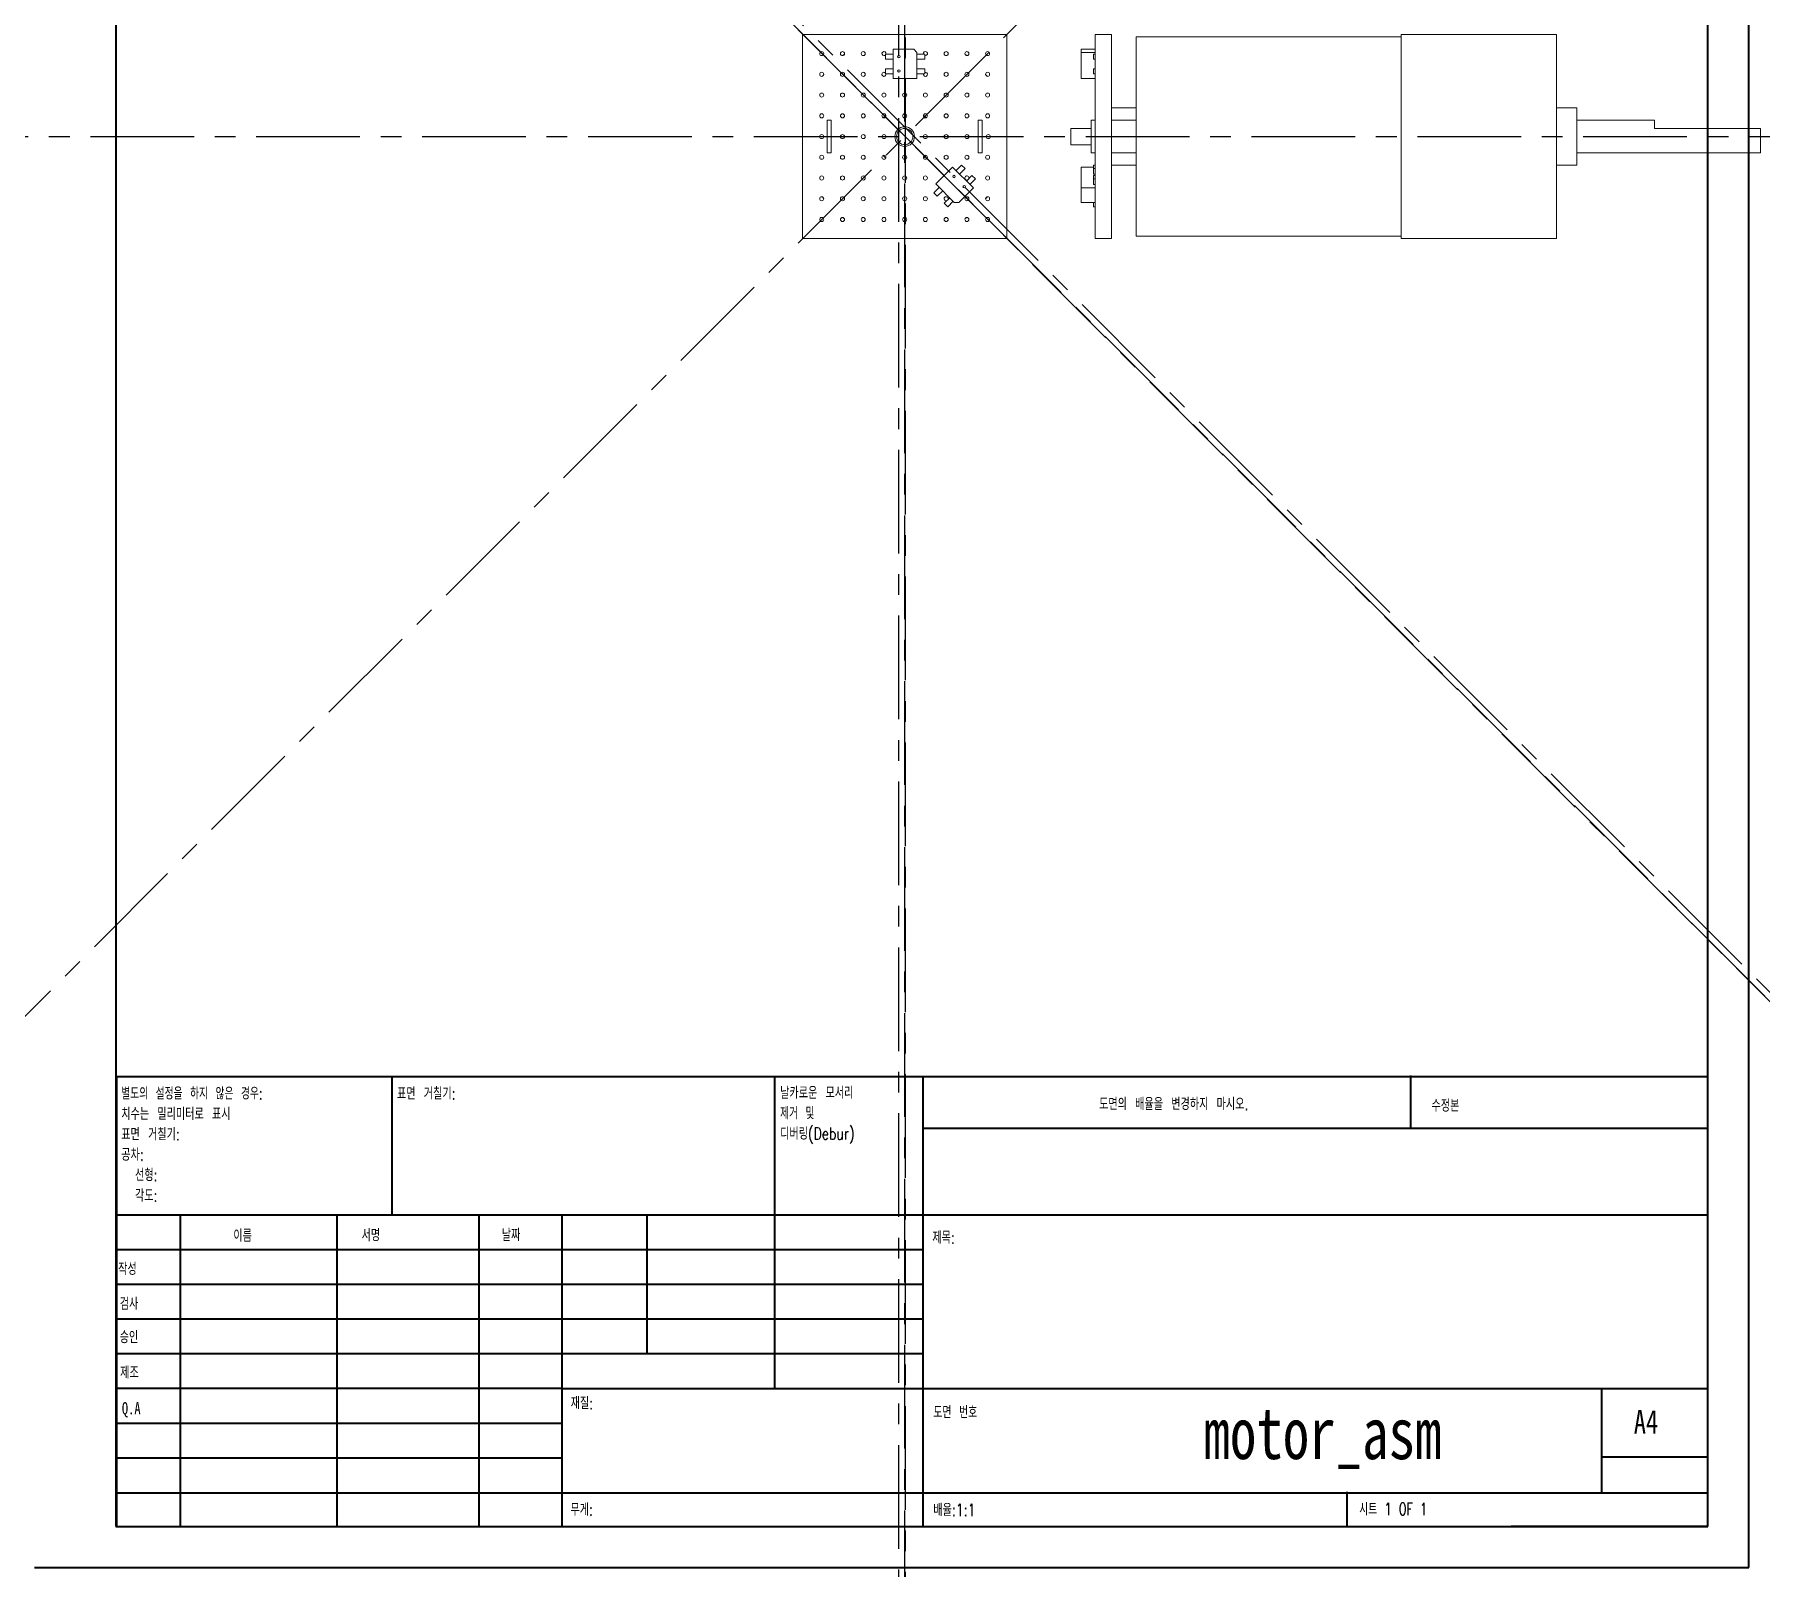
# Model space of a CAD drawing. Header units: millimetres. Extents: x -725 to 938, y -656 to 1016.
# Drawn here: x 0.1 to 211.5, y 0.2 to 188 of the extents above; entities that cross this region are included whole.
import ezdxf

# ---------------------------------------------------------------- set-up
doc = ezdxf.new("R2010")
doc.units = ezdxf.units.MM
doc.linetypes.add('CENTERX2', pattern=[20.319999999999997, 12.7, -2.54, 2.54, -2.54])
doc.styles.add('SLDTEXTSTYLE0', font='TXT', dxfattribs={"width": 0.75})
doc.styles.add('SLDTEXTSTYLE1', font='TXT', dxfattribs={"width": 0.75, "bigfont": 'bigfont'})
doc.styles.add('SLDTEXTSTYLE2', font='TXT', dxfattribs={"width": 0.6666666666666666, "bigfont": 'bigfont'})
doc.styles.add('SLDTEXTSTYLE3', font='TXT', dxfattribs={"width": 0.7, "bigfont": 'bigfont'})
doc.styles.add('SLDTEXTSTYLE4', font='TXT', dxfattribs={"width": 0.6875, "bigfont": 'bigfont'})
doc.styles.add('SLDTEXTSTYLE5', font='TXT', dxfattribs={"width": 0.6911764705882353, "bigfont": 'bigfont'})

msp = doc.modelspace()

# ---------------------------------------------------------------- texts
at = {"color": 7, "linetype": 'Continuous', "lineweight": 0}
for s, insert, char_height, attachment_point, style in [('표면 거칠기:', (44.48211307848754, 59.04019925280742), 1.5, 1, 'SLDTEXTSTYLE1'), ('도면의 배율을 변경하지 마시오.', (130.4934840882292, 57.74777373169389), 1.5, 1, 'SLDTEXTSTYLE1'), ('수정본', (171.2064252646996, 57.54968883709626), 1.5, 1, 'SLDTEXTSTYLE1'), ('이름', (24.43306012934049, 41.62240989114191), 1.5, 1, 'SLDTEXTSTYLE1'), ('서명', (40.14440847483397, 41.68268363721782), 1.5, 1, 'SLDTEXTSTYLE1'), ('날짜', (57.32552287737652, 41.69710647889088), 1.5, 1, 'SLDTEXTSTYLE1'), ('제목:', (110.0670078483057, 41.39926154366429), 1.5, 1, 'SLDTEXTSTYLE1'), ('작성', (10.32297015574585, 37.55064214358285), 1.5, 1, 'SLDTEXTSTYLE1'), ('검사', (10.52128977927419, 33.27533441765909), 1.5, 1, 'SLDTEXTSTYLE1'), ('승인', (10.51254331997825, 29.18522326078574), 1.5, 1, 'SLDTEXTSTYLE1'), ('제조', (10.56600741075003, 24.85463190826778), 1.5, 1, 'SLDTEXTSTYLE1'), ('재질:', (65.75668322041945, 21.10698354691646), 1.5, 1, 'SLDTEXTSTYLE1'), ('Q.A', (10.77986377383738, 20.47057646497799), 1.5, 1, 'SLDTEXTSTYLE0'), ('도면 번호', (110.1847870291495, 19.98956508470285), 1.5, 1, 'SLDTEXTSTYLE3'), ('motor_asm', (157.8569720017359, 19.84651856644772), 6.35, 2, 'SLDTEXTSTYLE0'), ('A4', (195.9998284117496, 19.51522466776303), 2.910416666666666, 1, 'SLDTEXTSTYLE0'), ('무게:', (65.72863203977869, 8.070239161259225), 1.4986, 1, 'SLDTEXTSTYLE1'), ('배율:1:1', (110.1847870291495, 8.021014532203386), 1.5, 1, 'SLDTEXTSTYLE1'), ('시트 1 OF 1', (162.3571379931691, 8.1148674311717), 1.5, 1, 'SLDTEXTSTYLE2')]:
    msp.add_mtext(s, dxfattribs=dict(at, insert=insert, char_height=char_height, attachment_point=attachment_point, style=style))

# ---------------------------------------------------------------- blocks, each defined once
blk = doc.blocks.new('SW_NOTE_0')
at = {"color": 0, "linetype": 'Continuous', "lineweight": 0, "char_height": 1.5, "attachment_point": 1}
for s, insert, style in [('날카로운 모서리', (0, 1.933601609657949), 'SLDTEXTSTYLE1'), ('제거 및', (0, -0.5663983344626964), 'SLDTEXTSTYLE4'), ('디버링(Debur)', (0, -3.066398278583342), 'SLDTEXTSTYLE1')]:
    blk.add_mtext(s, dxfattribs=dict(at, insert=insert, style=style))
blk = doc.blocks.new('SW_NOTE_1')
at = {"color": 0, "linetype": 'Continuous', "lineweight": 0, "char_height": 1.5, "attachment_point": 1}
for s, insert, style in [('별도의 설정을 하지 않은 경우:', (0, 1.933601609657949), 'SLDTEXTSTYLE5'), ('치수는 밀리미터로 표시', (0, -0.5663983344626964), 'SLDTEXTSTYLE1'), ('표면 거칠기:', (0, -3.066398278583342), 'SLDTEXTSTYLE1'), ('공차:', (0, -5.566398222703987), 'SLDTEXTSTYLE1'), ('선형:', (1.6875, -8.066398166824634), 'SLDTEXTSTYLE1'), ('각도:', (1.6875, -10.56639811094528), 'SLDTEXTSTYLE1')]:
    blk.add_mtext(s, dxfattribs=dict(at, insert=insert, style=style))

# ---------------------------------------------------------------- linework, layer by layer
at = {"color": 7, "linetype": 'CENTERX2'}
for p, q in [((106.7274086378737, 1015.674855783996), (106.7274086378737, -646.8622976444609)), ((105.9657883582562, -647.7222976444609), (105.9657883582562, 1014.814855783996)), ((106.6774086378737, -655.7622976444609), (106.6774086378737, 1006.774855783996)), ((-481.1182389440469, -412.2893685121533), (694.4730562197944, 763.3019266516882)), ((-481.1182389440469, 763.3019266516882), (694.4730562197944, -412.2893685121533)), ((-475.071330254197, 758.4028223687702), (700.5199649096446, -417.188472795071)), ((700.5895298770582, -418.3351314912982), (-475.0017652867834, 757.256163672543)), ((-724.5911680763546, 175.5062790697675), (937.9459853521022, 175.5062790697675))]:
    msp.add_line(p, q, dxfattribs=at)
at = {"color": 7, "linetype": 'Continuous', "lineweight": 40}
for p, q in [((210.0788435653533, 0.2147801566394497), (210.0788435653532, 297.2147801566395)), ((10.0788435653533, 5.214780156639463), (10.0788435653533, 292.2147801566395)), ((205.0788435653533, 5.214780156639475), (205.0788435653533, 292.2147801566395)), ((10.11082091165727, 60.37092725767116), (205.0788435653533, 60.37092725767116)), ((10.11082091165727, 60.37092725767116), (10.11082091165727, 5.120927257671159)), ((43.91082091165732, 43.37092725767116), (43.91082091165732, 60.37092725767116)), ((90.71082091165728, 60.37092725767116), (90.71082091165728, 22.12092725767116)), ((108.9108209116573, 60.37092725767116), (108.9108209116573, 5.120927257671159)), ((168.6788435653533, 54.08978015663948), (168.6788435653533, 60.46478015663948)), ((205.0788435653533, 53.99592725767116), (108.9108209116573, 53.99592725767116)), ((205.0788435653533, 43.37092725767116), (10.11082091165727, 43.37092725767116)), ((17.9108209116573, 43.37092725767116), (17.9108209116573, 5.120927257671159)), ((37.10177334544962, 43.37092725767116), (37.10177334544962, 5.120927257671106)), ((54.50974707519729, 43.37092725767116), (54.50974707519729, 5.120927257671159)), ((64.71082091165725, 5.120927257671159), (64.71082091165725, 43.37092725767116)), ((75.11082091165721, 26.37092725767115), (75.11082091165721, 43.37092725767116)), ((108.9108209116573, 39.12092725767116), (10.11082091165727, 39.12092725767116)), ((108.9108209116573, 34.87092725767116), (10.11082091165727, 34.87092725767116)), ((108.9108209116573, 30.62092725767116), (10.11082091165727, 30.62092725767116)), ((108.9108209116573, 26.37092725767115), (10.11082091165727, 26.37092725767115)), ((64.71082091165725, 22.12092725767116), (10.11082091165727, 22.12092725767116)), ((64.71082091165725, 22.12092725767116), (205.0788435653533, 22.12092725767116)), ((192.0788435653533, 9.464780156639485), (192.0788435653533, 22.21478015663948)), ((64.71082091165725, 17.87085525767116), (10.11082091165727, 17.87085525767116)), ((64.71082091165725, 13.62092725767116), (10.11082091165727, 13.62092725767116)), ((205.0788435653533, 13.71478015663948), (192.0788435653533, 13.71478015663948)), ((10.11082091165727, 9.370927257671156), (205.0788435653533, 9.370927257671156)), ((160.8788435653533, 5.214780156639487), (160.8788435653533, 9.464780156639485)), ((10.0788435653533, 5.214780156639463), (205.0788435653533, 5.214780156639475)), ((205.0788435653533, 5.214780156639475), (180.9883118483889, 5.214780156639487)), ((0.07884356535330095, 0.214780156639463), (210.0788435653533, 0.2147801566394497))]:
    msp.add_line(p, q, dxfattribs=at)
at = {"color": 7, "linetype": 'Continuous', "lineweight": 15}
for p, q in [((94.17740863787373, 188.0062790697674), (119.1774086378737, 188.0062790697674)), ((94.17740863787371, 163.0062790697674), (94.17740863787373, 188.0062790697674)), ((105.2774086378737, 186.2062790697674), (105.2774086378737, 182.6062790697675)), ((107.7778829283657, 186.2062790697674), (105.2774086378737, 186.2062790697674)), ((107.7778829283657, 186.2062790697674), (108.1774086378737, 185.8067533602607)), ((119.1774086378737, 188.0062790697674), (119.1774086378737, 163.0062790697674)), ((128.3150925976485, 186.2062790697675), (128.3150925976485, 185.8067533602607)), ((128.3150925976485, 186.2062790697675), (130.0150925976484, 186.2062790697675)), ((130.0150925976484, 188.0062790697675), (130.0150925976484, 163.0062790697675)), ((132.0150925976484, 188.0062790697675), (130.0150925976484, 188.0062790697675)), ((132.0150925976484, 188.0062790697675), (132.0150925976484, 163.0062790697675)), ((167.5150925976484, 187.7062790697674), (135.0150925976484, 187.7062790697674)), ((135.0150925976484, 175.5062790697675), (135.0150925976484, 187.7062790697674)), ((186.5150925976484, 188.0062790697675), (167.5150925976484, 188.0062790697675)), ((167.5150925976484, 188.0062790697675), (167.5150925976484, 163.0062790697675)), ((186.5150925976484, 188.0062790697675), (186.5150925976484, 163.0062790697675)), ((104.3274086378765, 185.6062790697731), (105.2774086378737, 185.6062790697731)), ((104.3274086378765, 185.0062790697632), (104.3274086378765, 185.6062790697731)), ((105.2774086378737, 185.0062790697632), (104.3274086378765, 185.0062790697632)), ((108.1774086378737, 182.6062790697675), (108.1774086378737, 185.8067533602607)), ((108.1774086378737, 185.6062790697731), (109.1274086378709, 185.6062790697731)), ((109.1274086378709, 185.0062790697632), (108.1774086378737, 185.0062790697632)), ((109.1274086378709, 185.6062790697731), (109.1274086378709, 185.0062790697632)), ((109.2174086378789, 185.4162790697741), (109.1274086378709, 185.4330409939833)), ((128.3150925976485, 182.6062790697675), (128.3150925976485, 185.8067533602607)), ((130.0150925976484, 185.8067533602607), (128.3150925976485, 185.8067533602607)), ((129.8150925976484, 185.6062790697732), (129.8150925976484, 185.0062790697632)), ((129.8150925976484, 185.6062790697732), (130.0150925976484, 185.6062790697732)), ((129.8150925976484, 185.0062790697632), (130.0150925976484, 185.0062790697632)), ((104.3274086378765, 183.2062790697617), (104.3274086378765, 183.8062790697717)), ((104.3274086378765, 183.8062790697717), (105.2774086378737, 183.8062790697717)), ((105.2774086378737, 183.2062790697617), (104.3274086378765, 183.2062790697617)), ((105.2774086378737, 182.6062790697675), (108.1774086378737, 182.6062790697675)), ((108.1774086378737, 183.8062790697717), (109.1274086378709, 183.8062790697717)), ((109.1274086378709, 183.2062790697617), (108.1774086378737, 183.2062790697617)), ((109.1274086378709, 183.8062790697717), (109.1274086378709, 183.2062790697617)), ((128.3150925976485, 182.6062790697675), (130.0150925976484, 182.6062790697675)), ((129.8150925976484, 183.8062790697717), (129.8150925976484, 183.2062790697618)), ((129.8150925976484, 183.8062790697717), (130.0150925976484, 183.8062790697717)), ((129.8150925976484, 183.2062790697618), (130.0150925976484, 183.2062790697618)), ((135.0150925976484, 179.0062790697675), (132.0150925976484, 179.0062790697675)), ((189.0150925976484, 179.0062790697675), (186.5150925976484, 179.0062790697675)), ((189.0150925976484, 179.0062790697675), (189.0150925976484, 172.0062790697675)), ((97.67740863787373, 177.5062790697674), (97.17740863787373, 177.5062790697674)), ((97.17740863787373, 177.5062790697674), (97.17740863787373, 173.5062790697674)), ((97.67740863787373, 173.5062790697674), (97.67740863787373, 177.5062790697674)), ((115.6774086378737, 177.5062790697674), (115.6774086378737, 173.5062790697674)), ((116.1774086378737, 177.5062790697674), (115.6774086378737, 177.5062790697674)), ((116.1774086378737, 173.5062790697674), (116.1774086378737, 177.5062790697674)), ((129.5150925976484, 176.5062790697675), (127.0150925976484, 176.5062790697675)), ((127.0150925976484, 175.5062790697675), (127.0150925976484, 176.5062790697675)), ((127.0150925976484, 174.5062790697675), (127.0150925976484, 175.5062790697675)), ((129.5150925976484, 173.5062790697675), (129.5150925976484, 177.5062790697675)), ((129.5150925976484, 177.5062790697675), (130.0150925976484, 177.5062790697675)), ((132.0150925976484, 177.5062790697675), (135.0150925976484, 177.5062790697675)), ((135.0150925976484, 163.3062790697675), (135.0150925976484, 175.5062790697675)), ((198.5150925976484, 177.5062790697675), (189.0150925976484, 177.5062790697675)), ((198.5150925976484, 177.5062790697675), (198.5150925976484, 176.5062790697675)), ((211.5150925976484, 176.5062790697675), (198.5150925976484, 176.5062790697675)), ((211.5150925976484, 176.5062790697675), (211.5150925976484, 173.5062790697675)), ((97.17740863787373, 173.5062790697674), (97.67740863787373, 173.5062790697674)), ((115.6774086378737, 173.5062790697674), (116.1774086378737, 173.5062790697674)), ((127.0150925976484, 174.5062790697675), (129.5150925976484, 174.5062790697675)), ((129.5150925976484, 173.5062790697675), (130.0150925976484, 173.5062790697675)), ((132.0150925976484, 173.5062790697675), (135.0150925976484, 173.5062790697675)), ((189.0150925976484, 173.5062790697675), (211.5150925976484, 173.5062790697675)), ((112.5463949217221, 171.7586131294787), (110.4957852562811, 169.7080034640377)), ((115.0919793339937, 169.2130287172072), (112.5463949217221, 171.7586131294787)), ((112.97065899043, 171.3343490607708), (113.6424104325552, 172.0061005028961)), ((114.0666745012742, 171.5818364341771), (113.394923059149, 170.9100849920518)), ((113.6424104325552, 172.0061005028961), (114.0666745012742, 171.5818364341771)), ((128.3150925976485, 169.2130287172072), (128.3150925976485, 171.7586131294788)), ((128.3150925976485, 171.7586131294788), (129.8150925976484, 171.7586131294788)), ((129.8150925976484, 172.0061005028961), (129.8150925976484, 171.5818364341771)), ((129.8150925976484, 172.0061005028961), (130.0150925976484, 172.0061005028961)), ((129.8150925976484, 171.5818364341771), (130.0150925976484, 171.5818364341771)), ((129.8150925976484, 171.5818364341771), (129.8150925976484, 170.9100849920519)), ((132.0150925976484, 172.0062790697675), (135.0150925976484, 172.0062790697675)), ((186.5150925976484, 172.0062790697675), (189.0150925976484, 172.0062790697675)), ((110.2482978828638, 168.6119879532046), (110.920049324989, 169.2837393953298)), ((110.4957852562811, 169.7080034640377), (112.7588623301021, 167.4449263902168)), ((113.3238770070042, 167.4449263902177), (115.0919793339937, 169.2130287172072)), ((114.2434511965668, 170.061556854634), (114.915202638692, 170.7333082967592)), ((115.339466707411, 170.3090442280403), (114.6677152652858, 169.637292785915)), ((114.915202638692, 170.7333082967592), (115.339466707411, 170.3090442280403)), ((128.3150925976485, 169.2130287172072), (130.0150925976484, 169.2130287172072)), ((128.3150925976485, 167.4449263902177), (128.3150925976485, 169.2130287172072)), ((130.0150925976484, 170.9100849920519), (129.8150925976484, 170.9100849920519)), ((129.8150925976484, 170.7333082967593), (129.8150925976484, 170.3090442280403)), ((129.8150925976484, 170.7333082967593), (130.0150925976484, 170.7333082967593)), ((129.8150925976484, 170.3090442280403), (130.0150925976484, 170.3090442280403)), ((129.8150925976484, 170.3090442280403), (129.8150925976484, 169.6372927859151)), ((130.0150925976484, 169.6372927859151), (129.8150925976484, 169.6372927859151)), ((110.6725619515827, 168.1877238844856), (110.2482978828638, 168.6119879532046)), ((111.3443133937079, 168.8594753266109), (110.6725619515827, 168.1877238844856)), ((111.5210900890006, 167.3391957470678), (112.1928415311258, 168.010947189193)), ((111.9453541577195, 166.9149316783488), (111.5210900890006, 167.3391957470678)), ((112.6171055998448, 167.586683120474), (111.9453541577195, 166.9149316783488)), ((113.3238770070042, 167.4449263902177), (112.7588623301021, 167.4449263902168)), ((128.3150925976485, 167.4449263902177), (130.0150925976484, 167.4449263902177)), ((129.8150925976484, 167.4449263902177), (129.8150925976484, 166.9149316783488)), ((129.8150925976484, 166.9149316783488), (130.0150925976484, 166.9149316783488)), ((119.1774086378737, 163.0062790697674), (94.17740863787371, 163.0062790697674)), ((132.0150925976484, 163.0062790697675), (130.0150925976484, 163.0062790697675)), ((135.0150925976484, 163.3062790697675), (167.5150925976484, 163.3062790697675)), ((167.5150925976484, 163.0062790697675), (186.5150925976484, 163.0062790697675))]:
    msp.add_line(p, q, dxfattribs=at)
at = {"color": 7, "linetype": 'Continuous', "lineweight": 15, "flags": 128}
for points in [[(99.05889087461844, 185.4162834638615), (99.1864378064819, 185.513044581322), (99.2969893932594, 185.5948573528422)], [(114.0578278824902, 185.5948573528406), (114.1683794692656, 185.5130445813219), (114.2959264011269, 185.4162834638631)], [(96.58883035479442, 182.8866983143755), (96.67064312631923, 182.9972499011593), (96.76740424378447, 183.124796833029)], [(116.5874130319679, 183.1247968330226), (116.6841741494283, 182.9972499011592), (116.7659869209483, 182.8866983143819)], [(104.369986667607, 178.1379712727293), (104.2884726366084, 178.0642049447409), (104.0457164349118, 177.8137010400341)], [(109.3091008408408, 177.8137010400282), (109.066344639139, 178.0642049447409), (108.9848306081195, 178.1379712727477)], [(104.045716434875, 173.1988570995427), (104.2884726366084, 172.948353194794), (104.3699866676483, 172.8745868667693)], [(108.9848306081185, 172.8745868667863), (109.0663446391391, 172.948353194794), (109.3091008408417, 173.1988570995077)], [(96.76740424378052, 167.887761306511), (96.67064312631912, 168.0153082383757), (96.58883035479815, 168.1258598251543)], [(116.7659869209456, 168.1258598251491), (116.6841741494282, 168.0153082383755), (116.5874130319708, 167.887761306516)], [(99.29698939325766, 165.417700786694), (99.18643780648176, 165.499513558213), (99.05889087462015, 165.596274675672)], [(114.2959264011272, 165.596274675672), (114.1683794692655, 165.4995135582128), (114.0578278824899, 165.4177007866941)]]:
    msp.add_lwpolyline(points, dxfattribs=at)
at = {"color": 7, "linetype": 'Continuous', "lineweight": 15}
for centre, radius in [((96.51740863786709, 185.6662790697741), 0.25), ((99.0574086378723, 185.6662790697741), 0.25), ((101.5974086378775, 185.6662790697741), 0.25), ((105.9657883582562, 185.3062790697682), 0.1500000000000057), ((111.7574086378699, 185.6662790697741), 0.25), ((114.2974086378752, 185.6662790697741), 0.25), ((116.8374086378804, 185.6662790697741), 0.25), ((96.51740863786709, 183.1262790697689), 0.25), ((99.0574086378723, 183.1262790697689), 0.25), ((101.5974086378775, 183.1262790697689), 0.25), ((105.9657883582562, 183.5462790697675), 0.1499999999999773), ((111.7574086378699, 183.1262790697689), 0.25), ((114.2974086378752, 183.1262790697689), 0.25), ((116.8374086378804, 183.1262790697689), 0.25), ((96.51740863786709, 180.5862790697637), 0.2500000000000284), ((99.0574086378723, 180.5862790697637), 0.2500000000000284), ((101.5974086378775, 180.5862790697637), 0.2500000000000284), ((104.1374086378685, 180.5862790697637), 0.2500000000000284), ((106.6774086378737, 180.5862790697637), 0.2500000000000284), ((109.2174086378789, 180.5862790697637), 0.2500000000000284), ((111.7574086378699, 180.5862790697637), 0.2500000000000284), ((114.2974086378752, 180.5862790697637), 0.2500000000000284), ((116.8374086378804, 180.5862790697637), 0.2500000000000284), ((96.51740863786709, 178.0462790697726), 0.25), ((99.0574086378723, 178.0462790697726), 0.25), ((101.5974086378775, 178.0462790697726), 0.25), ((104.1374086378685, 178.0462790697726), 0.25), ((106.6774086378737, 178.0462790697726), 0.25), ((109.2174086378647, 178.0462790697726), 0.25), ((111.7574086378699, 178.0462790697726), 0.25), ((114.2974086378752, 178.0462790697726), 0.25), ((116.8374086378661, 178.0462790697726), 0.25), ((96.51740863786709, 175.5062790697674), 0.25), ((99.0574086378723, 175.5062790697674), 0.25), ((101.5974086378775, 175.5062790697674), 0.25), ((104.1374086378685, 175.5062790697674), 0.25), ((106.6774086378737, 175.5062790697674), 1.200000000000017), ((106.6774086378737, 175.5062790697674), 1), ((109.2174086378647, 175.5062790697674), 0.25), ((111.7574086378699, 175.5062790697674), 0.25), ((114.2974086378752, 175.5062790697674), 0.25), ((116.9263225977582, 175.5062790697674), 0.25), ((96.51740863786709, 172.9662790697622), 0.25), ((99.0574086378723, 172.9662790697622), 0.25), ((101.5974086378775, 172.9662790697622), 0.25), ((104.1374086378685, 172.9662790697622), 0.25), ((106.6774086378737, 172.9662790697622), 0.25), ((109.2174086378647, 172.9662790697622), 0.25), ((111.7574086378699, 172.9662790697622), 0.25), ((114.2974086378752, 172.9662790697622), 0.25), ((116.8374086378661, 172.9662790697622), 0.25), ((96.51740863786709, 170.4262790697712), 0.2499999999999716), ((99.0574086378723, 170.4262790697712), 0.2499999999999716), ((101.5974086378775, 170.4262790697712), 0.2499999999999716), ((104.1374086378685, 170.4262790697712), 0.2499999999999716), ((106.6774086378737, 170.4262790697712), 0.2499999999999716), ((109.2174086378647, 170.4262790697712), 0.2499999999999716), ((112.7243173277237, 170.6071747868496), 0.1499999999999871), ((113.9688252626126, 169.3626668519608), 0.1499999999999871), ((116.8374086378661, 170.4262790697712), 0.2499999999999716), ((96.51740863786709, 167.886279069766), 0.25), ((99.0574086378723, 167.886279069766), 0.25), ((101.5974086378775, 167.886279069766), 0.25), ((104.1374086378685, 167.886279069766), 0.25), ((106.6774086378737, 167.886279069766), 0.25), ((109.2174086378789, 167.886279069766), 0.25), ((114.2974086378752, 167.886279069766), 0.25), ((116.8374086378804, 167.886279069766), 0.25), ((96.51740863786709, 165.3462790697608), 0.25), ((99.0574086378723, 165.3462790697608), 0.25), ((101.5974086378775, 165.3462790697608), 0.25), ((104.1374086378685, 165.3462790697608), 0.25), ((106.6774086378737, 165.3462790697608), 0.25), ((109.2174086378789, 165.3462790697608), 0.25), ((111.7574086378699, 165.3462790697608), 0.25), ((114.2974086378752, 165.3462790697608), 0.25), ((116.8374086378804, 165.3462790697608), 0.25)]:
    msp.add_circle(centre, radius, dxfattribs=at)
for centre, radius, start, end in [((104.1374086378685, 185.6662790697741), 0.2500000000000097, 346.1134596371504, 270.0000000000008), ((104.1374086378685, 185.6662790697741), 0.2500000000000039, 270.0000000000008, 319.4641978915087), ((109.2174086378789, 185.6662790697741), 0.25, 270.0000000000008, 193.886540362852), ((104.1374086378685, 183.1262790697689), 0.2500000000000039, 40.53580210849211, 270.0000000000008), ((104.1374086378685, 183.1262790697689), 0.25, 270.0000000000008, 18.66292488322024), ((109.2174086378789, 183.1262790697689), 0.25, 161.3370751167798, 270.0000000000008), ((109.2174086378789, 183.1262790697689), 0.25, 270.0000000000008, 111.1001960260593), ((114.2974086378752, 170.4262790697712), 0.2549999999999895, 345.4874058094334, 284.5125941905736), ((111.7574086378699, 167.886279069766), 0.2500000000000047, 343.4809736224874, 286.5190263775102)]:
    msp.add_arc(centre, radius, start, end, dxfattribs=at)

# ---------------------------------------------------------------- block references
at = {"color": 7, "linetype": 'Continuous', "lineweight": 0}
for name, p in [('SW_NOTE_0', (91.42003659793185, 57.1904169007)), ('SW_NOTE_1', (10.70448965729637, 57.10829713195012))]:
    msp.add_blockref(name, p, dxfattribs=at)

msp.set_redraw_order([(e.dxf.handle, doc.entitydb.next_handle()) for e in msp.query("TEXT MTEXT ATTDEF DIMENSION ARC_DIMENSION")])  # texts and dimensions are drawn at this point

doc.saveas('drawing.dxf')
